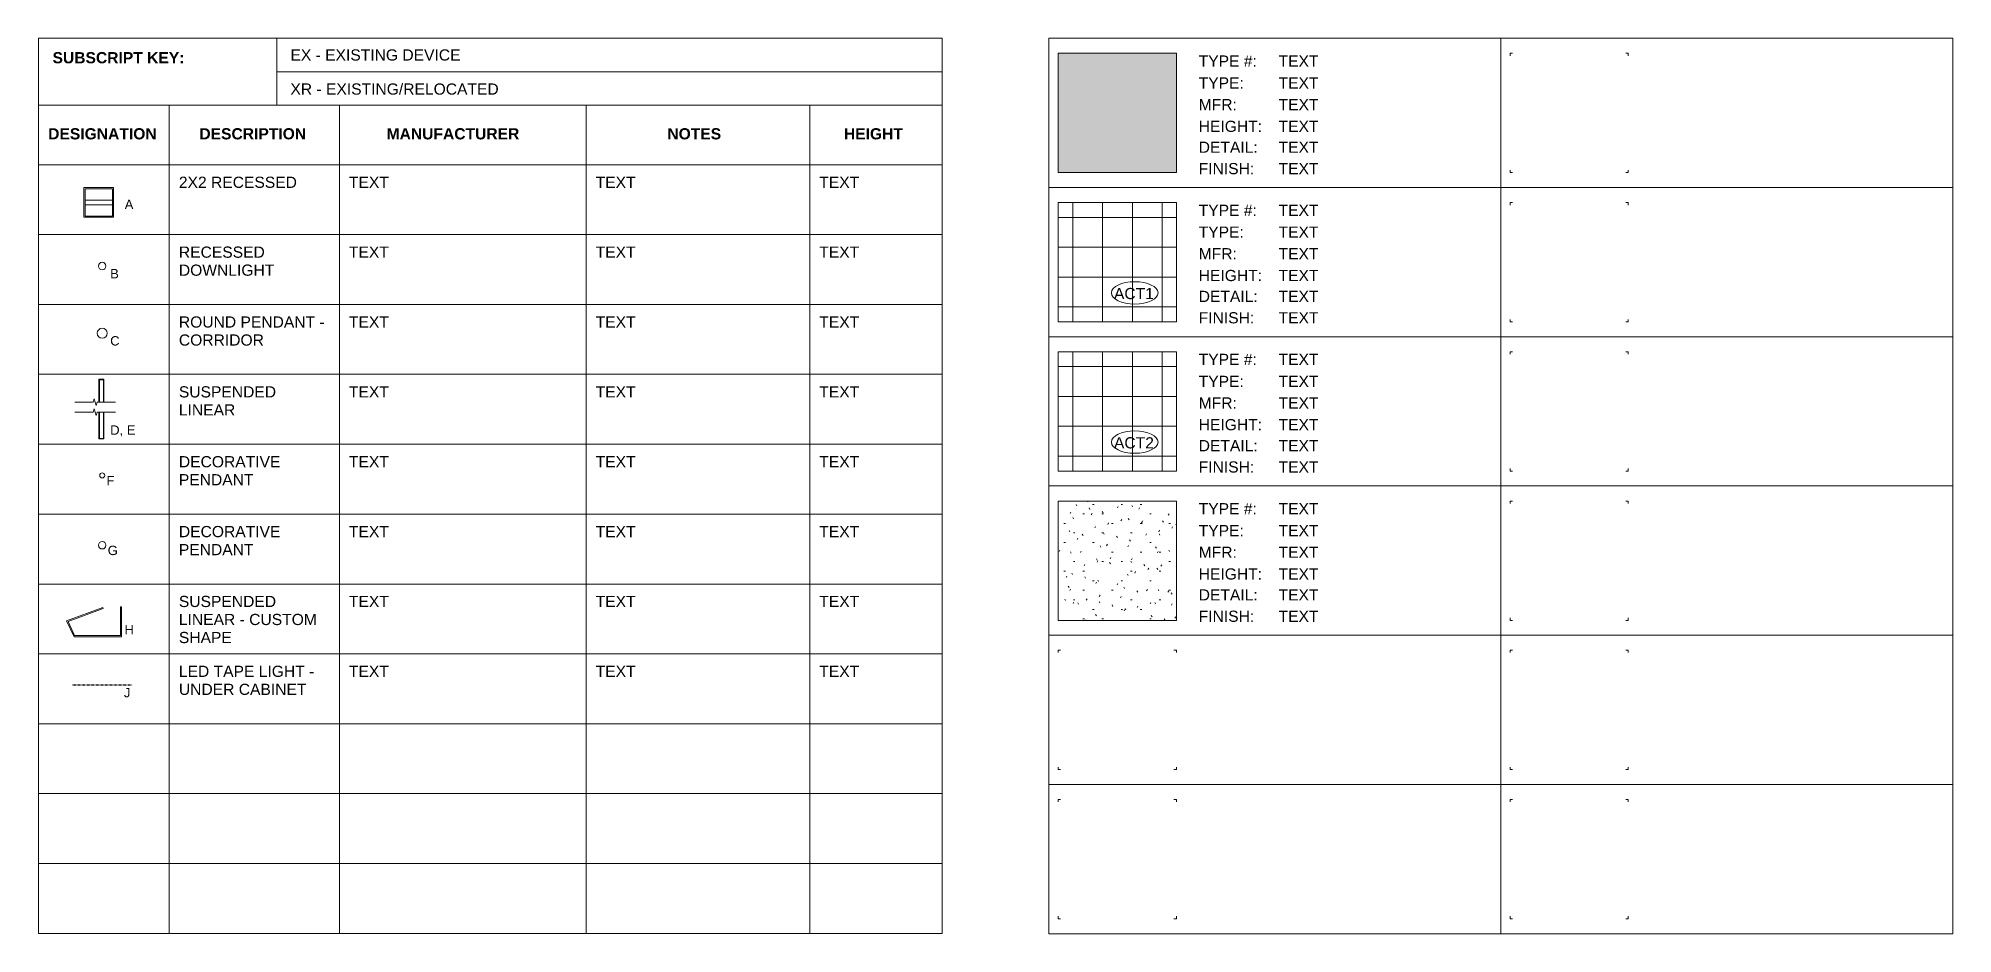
# Model space of a CAD drawing. Header units: inches. Extents: x -1101 to 2979, y -461 to 1753.
# Drawn here: x 1438 to 2979, y -461 to 260 of the extents above; entities that cross this region are included whole.
import ezdxf

# ---------------------------------------------------------------- set-up
doc = ezdxf.new("R2010")
doc.units = ezdxf.units.IN
doc.header["$MEASUREMENT"] = 0
doc.linetypes.add('Dash', pattern=[0.25, 0.125, -0.125])
for name, color, linetype, lineweight in [('A-ANNO-NOTE', 131, 'Continuous', 20), ('A-DETL-GENF', 92, 'Continuous', 9), ('A-DETL-MEDM', 33, 'Continuous', 20), ('A-DETL-THIN', 151, 'Continuous', 9), ('E-LITE-EQPM', 33, 'Continuous', 9), ('E-LITE-EQPM-HDLN', 30, 'Continuous', 9), ('G-ANNO-TEXT', 231, 'Continuous', 9)]:
    doc.layers.add(name, color=color, linetype=linetype, lineweight=lineweight)
doc.styles.add('Arial', font='arial.ttf', dxfattribs={"height": 7.5})
doc.styles.add('Arial_2', font='arial.ttf', dxfattribs={"height": 9})
doc.styles.add('Arial_B', font='arialbd.ttf', dxfattribs={"height": 9})

msp = doc.modelspace()

# ---------------------------------------------------------------- texts
at = {"layer": 'A-ANNO-NOTE', "lineweight": 9, "char_height": 9, "width": 39.39, "attachment_point": 1, "style": 'Arial_2'}
for s, insert in [('ACT1', (2303.7, 58.9)), ('ACT2', (2303.7, -61.2))]:
    msp.add_mtext(s, dxfattribs=dict(at, insert=insert))
at = {"layer": 'G-ANNO-TEXT', "color": 7, "attachment_point": 1}
for s, insert, char_height, width, style in [('SUBSCRIPT KEY:', (1449.3, 248.6), 9, 130.29, 'Arial_B'), ('EX - EXISTING DEVICE', (1640.8, 250.8), 9, 166.65, 'Arial_2'), ('TYPE #:', (2371.9, 245.9), 9, 56.964, 'Arial_2'), ('TEXT', (2436.2, 245.9), 9, 39.087, 'Arial_2'), ('XR - EXISTING/RELOCATED', (1640.8, 223.4), 9, 204.828, 'Arial_2'), ('TYPE:', (2371.9, 228.3), 9, 44.238, 'Arial_2'), ('TEXT', (2436.2, 228.3), 9, 39.087, 'Arial_2'), ('MFR:', (2371.9, 210.9), 9, 37.875, 'Arial_2'), ('TEXT', (2436.2, 210.9), 9, 39.087, 'Arial_2'), ('DESIGNATION', (1445.8, 187.4), 9, 106.656, 'Arial_B'), ('DESCRIPTION', (1567.5, 187.4), 9, 105.444, 'Arial_B'), ('MANUFACTURER', (1718.2, 187.4), 9, 130.896, 'Arial_B'), ('NOTES', (1944.2, 187.4), 9, 53.631, 'Arial_B'), ('HEIGHT', (2086.3, 187.4), 9, 58.479, 'Arial_B'), ('HEIGHT:', (2371.9, 193.4), 9, 62.418, 'Arial_2'), ('TEXT', (2436.2, 193.4), 9, 39.087, 'Arial_2'), ('DETAIL:', (2371.9, 176.6), 9, 57.873, 'Arial_2'), ('TEXT', (2436.2, 176.6), 9, 39.087, 'Arial_2'), ('FINISH:', (2371.9, 159.4), 9, 54.237, 'Arial_2'), ('TEXT', (2436.2, 159.4), 9, 39.087, 'Arial_2'), ('2X2 RECESSED', (1551, 148.4), 9, 116.352, 'Arial_2'), ('TEXT', (1687.9, 148.4), 9, 39.087, 'Arial_2'), ('TEXT', (1886.5, 148.4), 9, 39.087, 'Arial_2'), ('TEXT', (2066.5, 148.4), 9, 39.087, 'Arial_2'), ('A', (1507.4, 129.8), 7.5, 8.787, 'Arial'), ('TYPE #:', (2371.9, 125.9), 9, 56.964, 'Arial_2'), ('TEXT', (2436.2, 125.9), 9, 39.087, 'Arial_2'), ('TYPE:', (2371.9, 108.3), 9, 44.238, 'Arial_2'), ('TEXT', (2436.2, 108.3), 9, 39.087, 'Arial_2'), ('RECESSED ', (1551, 92.2), 9, 89.385, 'Arial_2'), ('DOWNLIGHT', (1551, 77.7), 9, 94.839, 'Arial_2'), ('TEXT', (1687.9, 92.2), 9, 39.087, 'Arial_2'), ('TEXT', (1886.5, 92.2), 9, 39.087, 'Arial_2'), ('TEXT', (2066.5, 92.2), 9, 39.087, 'Arial_2'), ('MFR:', (2371.9, 90.9), 9, 37.875, 'Arial_2'), ('TEXT', (2436.2, 90.9), 9, 39.087, 'Arial_2'), ('B', (1495.7, 74.1), 7.5, 8.787, 'Arial'), ('HEIGHT:', (2371.9, 73.4), 9, 62.418, 'Arial_2'), ('TEXT', (2436.2, 73.4), 9, 39.087, 'Arial_2'), ('DETAIL:', (2371.9, 56.6), 9, 57.873, 'Arial_2'), ('TEXT', (2436.2, 56.6), 9, 39.087, 'Arial_2'), ('ROUND PENDANT - ', (1551, 36), 9, 146.046, 'Arial_2'), ('TEXT', (1687.9, 36), 9, 39.087, 'Arial_2'), ('TEXT', (1886.5, 36), 9, 39.087, 'Arial_2'), ('TEXT', (2066.5, 36), 9, 39.087, 'Arial_2'), ('FINISH:', (2371.9, 39.4), 9, 54.237, 'Arial_2'), ('TEXT', (2436.2, 39.4), 9, 39.087, 'Arial_2'), ('C', (1495.7, 20.1), 7.5, 9.393, 'Arial'), ('CORRIDOR', (1551, 21.5), 9, 84.234, 'Arial_2'), ('TYPE #:', (2371.9, 5.9), 9, 56.964, 'Arial_2'), ('TEXT', (2436.2, 5.9), 9, 39.087, 'Arial_2'), ('TYPE:', (2371.9, -11.8), 9, 44.238, 'Arial_2'), ('TEXT', (2436.2, -11.8), 9, 39.087, 'Arial_2'), ('SUSPENDED ', (1551, -20.2), 9, 100.596, 'Arial_2'), ('TEXT', (1687.9, -20.2), 9, 39.087, 'Arial_2'), ('TEXT', (1886.5, -20.2), 9, 39.087, 'Arial_2'), ('TEXT', (2066.5, -20.2), 9, 39.087, 'Arial_2'), ('MFR:', (2371.9, -29.1), 9, 37.875, 'Arial_2'), ('TEXT', (2436.2, -29.1), 9, 39.087, 'Arial_2'), ('LINEAR', (1551, -34.7), 9, 55.449, 'Arial_2'), ('D, E', (1495.7, -51.7), 7.5, 25.452, 'Arial'), ('HEIGHT:', (2371.9, -46.6), 9, 62.418, 'Arial_2'), ('TEXT', (2436.2, -46.6), 9, 39.087, 'Arial_2'), ('DECORATIVE ', (1551, -76.4), 9, 104.535, 'Arial_2'), ('TEXT', (1687.9, -76.4), 9, 39.087, 'Arial_2'), ('TEXT', (1886.5, -76.4), 9, 39.087, 'Arial_2'), ('TEXT', (2066.5, -76.4), 9, 39.087, 'Arial_2'), ('DETAIL:', (2371.9, -63.5), 9, 57.873, 'Arial_2'), ('TEXT', (2436.2, -63.5), 9, 39.087, 'Arial_2'), ('F', (1492.7, -92.3), 7.5, 7.878, 'Arial'), ('PENDANT', (1551, -90.9), 9, 73.932, 'Arial_2'), ('FINISH:', (2371.9, -80.6), 9, 54.237, 'Arial_2'), ('TEXT', (2436.2, -80.6), 9, 39.087, 'Arial_2'), ('TYPE #:', (2371.9, -114.2), 9, 56.964, 'Arial_2'), ('TEXT', (2436.2, -114.2), 9, 39.087, 'Arial_2'), ('DECORATIVE ', (1551, -132.6), 9, 104.535, 'Arial_2'), ('TEXT', (1687.9, -132.6), 9, 39.087, 'Arial_2'), ('TEXT', (1886.5, -132.6), 9, 39.087, 'Arial_2'), ('TEXT', (2066.5, -132.6), 9, 39.087, 'Arial_2'), ('TYPE:', (2371.9, -131.8), 9, 44.238, 'Arial_2'), ('TEXT', (2436.2, -131.8), 9, 39.087, 'Arial_2'), ('G', (1493.7, -148.5), 7.5, 9.999, 'Arial'), ('PENDANT', (1551, -147.1), 9, 73.932, 'Arial_2'), ('MFR:', (2371.9, -149.2), 9, 37.875, 'Arial_2'), ('TEXT', (2436.2, -149.2), 9, 39.087, 'Arial_2'), ('HEIGHT:', (2371.9, -166.7), 9, 62.418, 'Arial_2'), ('TEXT', (2436.2, -166.7), 9, 39.087, 'Arial_2'), ('DETAIL:', (2371.9, -183.5), 9, 57.873, 'Arial_2'), ('TEXT', (2436.2, -183.5), 9, 39.087, 'Arial_2'), ('SUSPENDED ', (1551, -188.8), 9, 100.596, 'Arial_2'), ('TEXT', (1687.9, -188.8), 9, 39.087, 'Arial_2'), ('TEXT', (1886.5, -188.8), 9, 39.087, 'Arial_2'), ('TEXT', (2066.5, -188.8), 9, 39.087, 'Arial_2'), ('H', (1507.2, -212.2), 7.5, 9.393, 'Arial'), ('LINEAR - CUSTOM ', (1551, -203.3), 9, 140.592, 'Arial_2'), ('FINISH:', (2371.9, -200.7), 9, 54.237, 'Arial_2'), ('TEXT', (2436.2, -200.7), 9, 39.087, 'Arial_2'), ('SHAPE', (1551, -217.8), 9, 52.419, 'Arial_2'), ('LED TAPE LIGHT - ', (1551, -245), 9, 137.562, 'Arial_2'), ('TEXT', (1687.9, -245), 9, 39.087, 'Arial_2'), ('TEXT', (1886.5, -245), 9, 39.087, 'Arial_2'), ('TEXT', (2066.5, -245), 9, 39.087, 'Arial_2'), ('UNDER CABINET', (1551, -259.5), 9, 126.048, 'Arial_2'), ('J', (1506.7, -262.9), 7.5, 6.666, 'Arial')]:
    msp.add_mtext(s, dxfattribs=dict(at, insert=insert, char_height=char_height, width=width, style=style))

# ---------------------------------------------------------------- blocks, each defined once
blk = doc.blocks.new('Family - ___-365451-_A1004 - Light Fixture Schedule')
at = {"layer": 'E-LITE-EQPM', "lineweight": 20}
for start, end in [(0, 180), (180, 0)]:
    blk.add_arc((-14.3, 76.5), 3, start, end, dxfattribs=at)
blk = doc.blocks.new('Family - ___-369048-_A1004 - Light Fixture Schedule')
at = {"layer": 'E-LITE-EQPM', "lineweight": 20}
for p, q in [((-12.9, -14.6), (-16.9, -14.6)), ((-16.9, -14.6), (-16.9, -33)), ((-13.4, -15.1), (-16.4, -15.1)), ((-16.4, -15.1), (-16.4, -33)), ((-13.4, -33), (-13.4, -15.1)), ((-12.9, -33), (-12.9, -14.6)), ((-16.9, -41), (-16.9, -62.6)), ((-16.4, -41), (-16.4, -62.1)), ((-13.4, -62.1), (-13.4, -41)), ((-12.9, -62.6), (-12.9, -41)), ((-16.9, -62.6), (-12.9, -62.6)), ((-16.4, -62.1), (-13.4, -62.1))]:
    blk.add_line(p, q, dxfattribs=at)
blk = doc.blocks.new('Family - ___-1055193-_A1004 - Light Fixture Schedule')
at = {"layer": 'E-LITE-EQPM', "lineweight": 20}
for p, q in [((-29.1, 139.7), (-5.1, 139.7)), ((-29.1, 115.7), (-29.1, 139.7)), ((-29.1, 115.7), (-29.1, 139.7)), ((-29.1, 139.7), (-5.1, 139.7)), ((-28.1, 116.7), (-28.1, 138.7)), ((-28.1, 138.7), (-6.1, 138.7)), ((-6.1, 138.7), (-6.1, 116.7)), ((-5.1, 139.7), (-5.1, 115.7)), ((-5.1, 139.7), (-5.1, 115.7)), ((-6.1, 129.6), (-28.1, 129.6)), ((-6.1, 125.8), (-28.1, 125.8)), ((-5.1, 115.7), (-29.1, 115.7)), ((-5.1, 115.7), (-29.1, 115.7)), ((-6.1, 116.7), (-28.1, 116.7))]:
    blk.add_line(p, q, dxfattribs=at)
blk = doc.blocks.new('Family - ___-2834360-_A1004 - Light Fixture Schedule')
at = {"layer": 'E-LITE-EQPM', "lineweight": 20}
blk.add_circle((-14.3, 22.5), 4, dxfattribs=at)
blk = doc.blocks.new('Family - ___-2834422-_A1004 - Light Fixture Schedule')
at = {"layer": 'E-LITE-EQPM', "lineweight": 20}
blk.add_circle((-14.3, -91.9), 2, dxfattribs=at)
blk = doc.blocks.new('Family - ___-2834437-_A1004 - Light Fixture Schedule')
at = {"layer": 'E-LITE-EQPM', "lineweight": 20}
blk.add_circle((-14.3, -148.1), 3, dxfattribs=at)
blk = doc.blocks.new('Family - ___-2835818-_A1004 - Light Fixture Schedule')
at = {"layer": 'E-LITE-EQPM-HDLN', "linetype": 'Dash', "lineweight": 20}
for p, q in [((-38.3, -260.5), (-38.3, -260.7)), ((-38.3, -260.5), (9.7, -260.5)), ((-38.3, -260.7), (9.7, -260.7)), ((9.7, -260.7), (9.7, -260.5))]:
    blk.add_line(p, q, dxfattribs=at)
blk = doc.blocks.new('Double Break Line - Double Break Line-371848-_A1004 - Light Fixture Schedule')
at = {"layer": 'A-DETL-MEDM'}
for p, q in [((-20.8, -30.3), (-21.5, -33)), ((-19.3, -35.7), (-20.8, -30.3)), ((-32, -33), (-36.4, -33)), ((-32, -41), (-36.4, -41)), ((-21.5, -33), (-32, -33)), ((-32, -41), (-21.5, -41)), ((-21.5, -41), (-20.8, -38.3)), ((-20.8, -38.3), (-19.3, -43.7)), ((-18.5, -33), (-19.3, -35.7)), ((-19.3, -43.7), (-18.5, -41)), ((-8, -33), (-18.5, -33)), ((-18.5, -41), (-8, -41)), ((-8, -33), (-3.7, -33)), ((-8, -41), (-3.7, -41))]:
    blk.add_line(p, q, dxfattribs=at)
blk = doc.blocks.new('FORM Finish Tag - Default w_arrow-62639-_A1004 - Reflected Ceiling Schedule')
at = {"layer": 'A-ANNO-NOTE'}
blk.add_ellipse((3.3, 54.9), major_axis=(-18.8, 0), ratio=0.478314, dxfattribs=at)

# ---------------------------------------------------------------- hatches: boundary and pattern name
at = {"layer": 'A-DETL-GENF'}
msp.add_hatch(color=255, dxfattribs=at).paths.add_polyline_path([(2353.9, 151.7), (2353.9, 247.7), (2258.7, 247.7), (2258.7, 151.7)], flags=0)
h = msp.add_hatch(dxfattribs=at)
h.set_pattern_fill('FP_29', color=250, style=0, pattern_type=2)
h.set_pattern_definition([(0, (2246.493, -76.363), (0, 24), []), (90, (2246.493, -76.363), (-24, 1e-15), [])])
h.paths.add_polyline_path([(2353.9, 31.6), (2353.9, 127.6), (2258.7, 127.6), (2258.7, 31.6)], flags=0)
h = msp.add_hatch(dxfattribs=at)
h.set_pattern_fill('FP_30', color=250, style=0, pattern_type=2)
h.set_pattern_definition([(0, (2246.493, -196.408), (0, 24), []), (90, (2246.493, -196.408), (-24, 1e-15), [])])
h.paths.add_polyline_path([(2353.9, -88.4), (2353.9, 7.6), (2258.7, 7.6), (2258.7, -88.4)], flags=0)
h = msp.add_hatch(dxfattribs=at)
h.set_pattern_fill('FP_26', color=250, style=0, pattern_type=2)
h.set_pattern_definition([(0, (2317.077, 0), (30.72, 7.68), [1.267, -21.773, 1.267, -21.773, -122.88]), (0, (2317.077, 0), (30.72, 7.68), [-46.08, 1.267, -44.813, 1.267, -21.773, -53.76]), (0, (2317.077, 0), (30.72, 7.68), [-115.2, 1.267, -14.093, 1.267, -37.133]), (120, (2328.597, 3.84), (-22.01108, 22.7643), [1.267, -21.773, 1.267, -21.773, -122.88]), (120, (2328.597, 3.84), (-22.01108, 22.7643), [-46.08, 1.267, -44.813, 1.267, -21.773, -53.76]), (120, (2328.597, 3.84), (-22.01108, 22.7643), [-115.2, 1.267, -14.093, 1.267, -37.133]), (240, (2332.437, 19.2), (-8.70892, -30.4443), [1.267, -21.773, 1.267, -21.773, -122.88]), (240, (2332.437, 19.2), (-8.70892, -30.4443), [-46.08, 1.267, -44.813, 1.267, -21.773, -53.76]), (240, (2332.437, 19.2), (-8.70892, -30.4443), [-115.2, 1.267, -14.093, 1.267, -37.133])])
h.paths.add_polyline_path([(2353.9, -208.5), (2353.9, -112.5), (2258.7, -112.5), (2258.7, -208.5)], flags=0)

# ---------------------------------------------------------------- linework, layer by layer
at = {"layer": 'A-DETL-MEDM'}
for p, q in [((2251.3, 259.7), (2978.8, 259.7)), ((2353.9, 247.7), (2258.7, 247.7)), ((2258.7, 247.7), (2258.7, 151.7)), ((2353.9, 151.7), (2353.9, 247.7)), ((1437.8, 206), (2165.4, 206)), ((1543.3, 206), (1543.3, -460)), ((1680.3, 206), (1680.3, -460.3)), ((1878.9, 206), (1878.9, -460.3)), ((2058.9, 206), (2058.9, -460.3)), ((1437.8, 158), (2165.4, 158)), ((2258.7, 151.7), (2353.9, 151.7)), ((2353.9, 127.6), (2258.7, 127.6)), ((2258.7, 127.6), (2258.7, 31.6)), ((2353.9, 31.6), (2353.9, 127.6)), ((2258.7, 31.6), (2353.9, 31.6)), ((2353.9, 7.6), (2258.7, 7.6)), ((2258.7, 7.6), (2258.7, -88.4)), ((2353.9, -88.4), (2353.9, 7.6)), ((2258.7, -88.4), (2353.9, -88.4)), ((2353.9, -112.5), (2258.7, -112.5)), ((2258.7, -112.5), (2258.7, -208.5)), ((2353.9, -208.5), (2353.9, -112.5)), ((2258.7, -208.5), (2353.9, -208.5))]:
    msp.add_line(p, q, dxfattribs=at)
at = {"layer": 'A-DETL-THIN'}
for p, q in [((1437.9, 259.7), (2165.4, 259.7)), ((1437.9, -460.3), (1437.9, 259.7)), ((1629.9, 206), (1629.9, 259.7)), ((2165.4, 259.7), (2165.4, -460.3)), ((2251.3, 259.7), (2978.8, 259.7)), ((2251.3, 259.7), (2978.8, 259.7)), ((2251.3, 259.7), (2978.8, 259.7)), ((2251.3, -406.6), (2251.3, 259.7)), ((2251.3, -460.6), (2251.3, 259.7)), ((2258.7, 247.7), (2260.7, 247.7)), ((2258.7, 247.7), (2258.7, 245.7)), ((2353.9, 247.7), (2351.9, 247.7)), ((2353.9, 247.7), (2353.9, 245.7)), ((2615.1, 259.7), (2615.1, -460.6)), ((2622.5, 247.7), (2624.5, 247.7)), ((2622.5, 247.7), (2622.5, 245.7)), ((2717.7, 247.7), (2715.7, 247.7)), ((2717.7, 247.7), (2717.7, 245.7)), ((2978.8, 259.7), (2978.8, -406.6)), ((2978.8, 259.7), (2978.8, -460.6)), ((1629.9, 232.8), (2165.4, 232.8)), ((2251.3, 139.7), (2978.8, 139.7)), ((2258.7, 151.7), (2258.7, 153.7)), ((2258.7, 151.7), (2260.7, 151.7)), ((2353.9, 151.7), (2351.9, 151.7)), ((2353.9, 151.7), (2353.9, 153.7)), ((2622.5, 151.7), (2622.5, 153.7)), ((2622.5, 151.7), (2624.5, 151.7)), ((2717.7, 151.7), (2715.7, 151.7)), ((2717.7, 151.7), (2717.7, 153.7)), ((2258.7, 127.6), (2260.7, 127.6)), ((2258.7, 127.6), (2258.7, 125.6)), ((2353.9, 127.6), (2351.9, 127.6)), ((2353.9, 127.6), (2353.9, 125.6)), ((2622.5, 127.6), (2624.5, 127.6)), ((2622.5, 127.6), (2622.5, 125.6)), ((2717.7, 127.6), (2715.7, 127.6)), ((2717.7, 127.6), (2717.7, 125.6)), ((1437.8, 101.8), (2165.4, 101.8)), ((1437.8, 45.6), (2165.4, 45.6)), ((2258.7, 31.6), (2258.7, 33.6)), ((2258.7, 31.6), (2260.7, 31.6)), ((2353.9, 31.6), (2351.9, 31.6)), ((2353.9, 31.6), (2353.9, 33.6)), ((2622.5, 31.6), (2622.5, 33.6)), ((2622.5, 31.6), (2624.5, 31.6)), ((2717.7, 31.6), (2715.7, 31.6)), ((2717.7, 31.6), (2717.7, 33.6)), ((2251.3, 19.6), (2978.8, 19.6)), ((2258.7, 7.6), (2260.7, 7.6)), ((2258.7, 7.6), (2258.7, 5.6)), ((2353.9, 7.6), (2351.9, 7.6)), ((2353.9, 7.6), (2353.9, 5.6)), ((2622.5, 7.6), (2624.5, 7.6)), ((2622.5, 7.6), (2622.5, 5.6)), ((2717.7, 7.6), (2715.7, 7.6)), ((2717.7, 7.6), (2717.7, 5.6)), ((1437.8, -10.6), (2165.4, -10.6)), ((1437.8, -66.9), (2165.4, -66.9)), ((2258.7, -88.4), (2258.7, -86.4)), ((2258.7, -88.4), (2260.7, -88.4)), ((2353.9, -88.4), (2351.9, -88.4)), ((2353.9, -88.4), (2353.9, -86.4)), ((2622.5, -88.4), (2622.5, -86.4)), ((2622.5, -88.4), (2624.5, -88.4)), ((2717.7, -88.4), (2715.7, -88.4)), ((2717.7, -88.4), (2717.7, -86.4)), ((2251.3, -100.4), (2978.8, -100.4)), ((1437.8, -123.1), (2165.4, -123.1)), ((2258.7, -112.5), (2260.7, -112.5)), ((2258.7, -112.5), (2258.7, -114.5)), ((2353.9, -112.5), (2351.9, -112.5)), ((2353.9, -112.5), (2353.9, -114.5)), ((2622.5, -112.5), (2624.5, -112.5)), ((2622.5, -112.5), (2622.5, -114.5)), ((2717.7, -112.5), (2715.7, -112.5)), ((2717.7, -112.5), (2717.7, -114.5)), ((1437.8, -179.3), (2165.4, -179.3)), ((1460.6, -208.8), (1489.7, -198.2)), ((1490.1, -199), (1461.8, -209.3)), ((1489.7, -198.2), (1490.1, -199)), ((1504, -220.7), (1504, -197.7)), ((1504, -197.7), (1504.8, -197.7)), ((1504.8, -221.7), (1504.8, -197.7)), ((1460.6, -208.8), (1466.6, -221.7)), ((1461.8, -209.3), (1467.1, -220.7)), ((2258.7, -208.5), (2258.7, -206.5)), ((2258.7, -208.5), (2260.7, -208.5)), ((2353.9, -208.5), (2351.9, -208.5)), ((2353.9, -208.5), (2353.9, -206.5)), ((2622.5, -208.5), (2622.5, -206.5)), ((2622.5, -208.5), (2624.5, -208.5)), ((2717.7, -208.5), (2715.7, -208.5)), ((2717.7, -208.5), (2717.7, -206.5)), ((1466.6, -221.7), (1504.8, -221.7)), ((1467.1, -220.7), (1504, -220.7)), ((2251.3, -220.5), (2978.8, -220.5)), ((1437.8, -235.5), (2165.4, -235.5)), ((2258.7, -232.5), (2260.7, -232.5)), ((2258.7, -232.5), (2258.7, -234.5)), ((2353.9, -232.5), (2351.9, -232.5)), ((2353.9, -232.5), (2353.9, -234.5)), ((2622.5, -232.5), (2624.5, -232.5)), ((2622.5, -232.5), (2622.5, -234.5)), ((2717.7, -232.5), (2715.7, -232.5)), ((2717.7, -232.5), (2717.7, -234.5)), ((1437.8, -291.7), (2165.4, -291.7)), ((2258.7, -328.5), (2258.7, -326.5)), ((2258.7, -328.5), (2260.7, -328.5)), ((2353.9, -328.5), (2351.9, -328.5)), ((2353.9, -328.5), (2353.9, -326.5)), ((2622.5, -328.5), (2622.5, -326.5)), ((2622.5, -328.5), (2624.5, -328.5)), ((2717.7, -328.5), (2715.7, -328.5)), ((2717.7, -328.5), (2717.7, -326.5)), ((1437.8, -347.9), (2165.4, -347.9)), ((2251.3, -340.5), (2978.8, -340.5)), ((2258.7, -352.5), (2260.7, -352.5)), ((2258.7, -352.5), (2258.7, -354.5)), ((2353.9, -352.5), (2351.9, -352.5)), ((2353.9, -352.5), (2353.9, -354.5)), ((2622.5, -352.5), (2624.5, -352.5)), ((2622.5, -352.5), (2622.5, -354.5)), ((2717.7, -352.5), (2715.7, -352.5)), ((2717.7, -352.5), (2717.7, -354.5)), ((1437.8, -404.1), (2165.4, -404.1)), ((2258.7, -448.5), (2258.7, -446.5)), ((2353.9, -448.5), (2353.9, -446.5)), ((2622.5, -448.5), (2622.5, -446.5)), ((2717.7, -448.5), (2717.7, -446.5)), ((2165.4, -460.3), (1437.9, -460.3)), ((2978.8, -460.6), (2251.3, -460.6)), ((2258.7, -448.5), (2260.7, -448.5)), ((2353.9, -448.5), (2351.9, -448.5)), ((2622.5, -448.5), (2624.5, -448.5)), ((2717.7, -448.5), (2715.7, -448.5))]:
    msp.add_line(p, q, dxfattribs=at)

# ---------------------------------------------------------------- block references
at = {"color": 10, "lineweight": 20}
for name in ['Family - ___-1055193-_A1004 - Light Fixture Schedule', 'Family - ___-365451-_A1004 - Light Fixture Schedule', 'Family - ___-2834360-_A1004 - Light Fixture Schedule', 'Family - ___-369048-_A1004 - Light Fixture Schedule', 'Family - ___-2834422-_A1004 - Light Fixture Schedule', 'Family - ___-2834437-_A1004 - Light Fixture Schedule', 'Family - ___-2835818-_A1004 - Light Fixture Schedule']:
    msp.add_blockref(name, (1503.6, 0), dxfattribs=at)
at = {"layer": 'A-ANNO-NOTE'}
for p in [(2317.1, 0), (2317.1, -120)]:
    msp.add_blockref('FORM Finish Tag - Default w_arrow-62639-_A1004 - Reflected Ceiling Schedule', p, dxfattribs=at)
at = {"layer": 'A-DETL-GENF'}
msp.add_blockref('Double Break Line - Double Break Line-371848-_A1004 - Light Fixture Schedule', (1503.6, 0), dxfattribs=at)

msp.set_redraw_order([(e.dxf.handle, doc.entitydb.next_handle()) for e in msp.query("TEXT MTEXT ATTDEF DIMENSION ARC_DIMENSION")])  # texts and dimensions are drawn at this point

doc.saveas('drawing.dxf')
